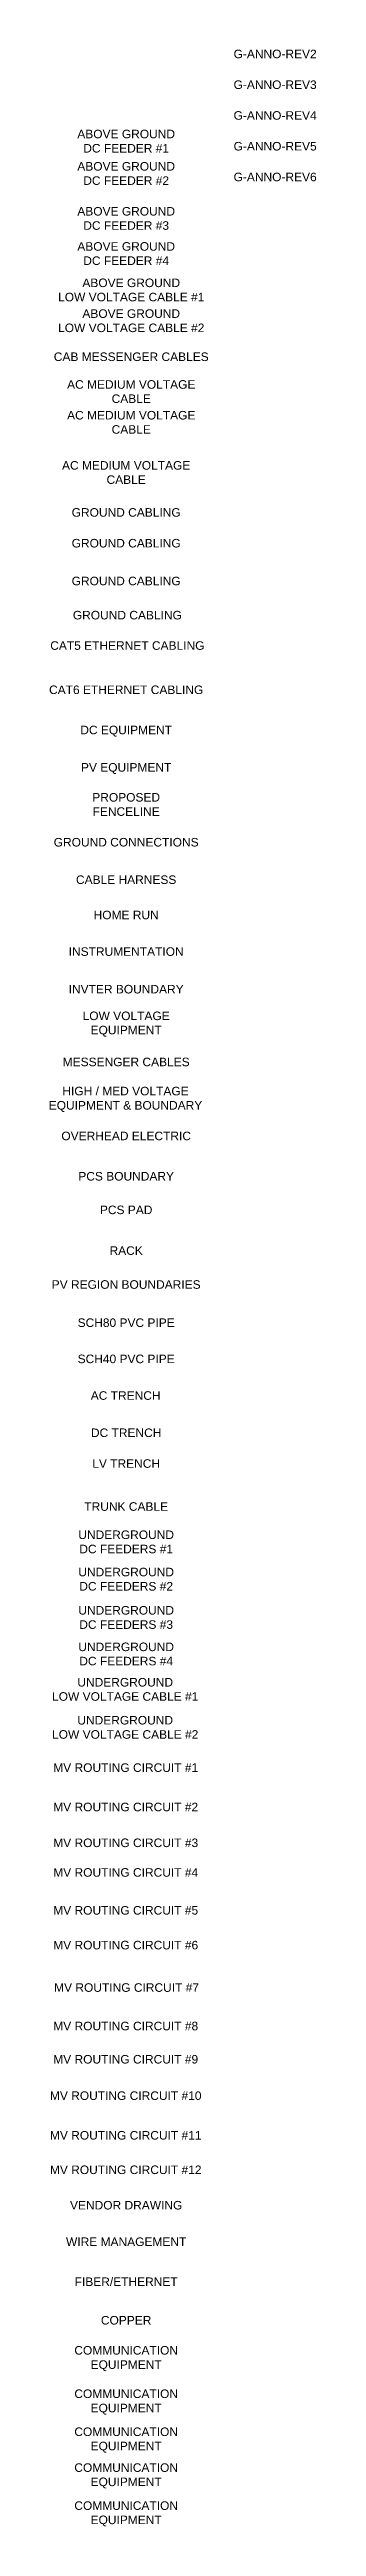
# Model space of a CAD drawing. Extents: x -6502 to 974, y -2456 to 696.
# Drawn here: x -6.62 to -3.51, y -34.66 to -5.68 of the extents above; entities that cross this region are included whole.
import ezdxf
from ezdxf.lldxf.tags import DXFTag

# ---------------------------------------------------------------- set-up
doc = ezdxf.new("R2010")
doc.units = 0
doc.header["$MEASUREMENT"] = 0
for name, pattern in [('DASHED2', [0.375, 0.25, -0.125]), ('HIDDEN', [0.375, 0.25, -0.125]), ('PHANTOM2', [1.25, 0.625, -0.125, 0.125, -0.125, 0.125, -0.125]), ('PHANTOM4', [0.6875, 0.3125, 0.0625, -0.0625, 0.0625, -0.0625, 0.0625, -0.0625])]:
    doc.linetypes.add(name, pattern=pattern)
for name, color, linetype in [('G-ANNO-REV2', 2, 'Continuous'), ('G-ANNO-REV3', 2, 'Continuous'), ('G-ANNO-REV4', 2, 'Continuous'), ('G-ANNO-REV5', 2, 'Continuous'), ('G-ANNO-REV6', 2, 'Continuous'), ('PV-AC-TRENCH', 12, 'ACTR'), ('PV-AG-DC1', 142, 'DC1'), ('PV-AG-DC2', 142, 'AGDC2'), ('PV-AG-DC3', 142, 'AGDC3'), ('PV-AG-DC4', 142, 'AGDC4'), ('PV-AG-LV1', 12, 'AGLV1'), ('PV-AG-LV2', 12, 'AGLV2'), ('PV-CABL-120V', 14, '120V'), ('PV-CABL-208V', 14, '208V'), ('PV-CABL-480V', 14, '480V'), ('PV-CABL-FO1', 122, 'FO ROUTING #1'), ('PV-CABL-FO2', 210, 'FO ROUTING #2'), ('PV-CABL-FO3', 80, 'FO ROUTING #3'), ('PV-CABL-FO4', 170, 'FO ROUTING #4'), ('PV-CABL-G1', 130, 'G1'), ('PV-CABL-G2', 104, 'G2'), ('PV-CABL-G3', 112, 'G3'), ('PV-CABL-G4', 64, 'G4'), ('PV-CABL-MV1', 170, 'MV ROUTING #1'), ('PV-CABL-MV10', 130, 'MV ROUTING #10'), ('PV-CABL-MV11', 170, 'MV ROUTING #11'), ('PV-CABL-MV12', 210, 'MV ROUTING #12'), ('PV-CABL-MV2', 80, 'MV ROUTING #2'), ('PV-CABL-MV3', 210, 'MV ROUTING #3'), ('PV-CABL-MV4', 10, 'MV ROUTING #4'), ('PV-CABL-MV5', 130, 'MV ROUTING #5'), ('PV-CABL-MV6', 170, 'MV ROUTING #6'), ('PV-CABL-MV7', 80, 'MV ROUTING #7'), ('PV-CABL-MV8', 210, 'MV ROUTING #8'), ('PV-CABL-MV9', 10, 'MV ROUTING #9'), ('PV-CATV5', 122, 'CATV5'), ('PV-CATV6', 122, 'CATV6'), ('PV-COMM-CU', 42, 'DASHED2'), ('PV-COMM-EQUIP', 52, 'COMMUNICATION'), ('PV-COMM-FO', 122, 'FO'), ('PV-DC-EQUP', 22, 'Continuous'), ('PV-DC-TRENCH', 12, 'DCTR'), ('PV-EQUIPM', 255, 'Continuous'), ('PV-GRND-CONN', 94, 'Continuous'), ('PV-HARN', 94, 'Continuous'), ('PV-HR', 74, 'Continuous'), ('PV-INSTRUMENTATION', 7, 'Continuous'), ('PV-INVERTER BOUNDARY', 74, 'PHANTOM4'), ('PV-LV-EQUP', 212, 'Continuous'), ('PV-LV-TRENCH', 12, 'LVTR'), ('PV-MESS-CABL', 102, 'Continuous'), ('PV-MV-EQUIP', 162, 'Continuous'), ('PV-OH-MV', 94, 'OVERHEAD'), ('PV-PCS-PAD', 152, 'Continuous'), ('PV-RACK', 132, 'Continuous'), ('PV-SCH-40', 132, 'Continuous'), ('PV-SCH80', 212, 'HIDDEN'), ('PV-TRNK', 212, 'PHANTOM4'), ('PV-UG-DC1', 190, 'UGDC1'), ('PV-UG-DC2', 190, 'UGDC2'), ('PV-UG-DC3', 190, 'UGDC3'), ('PV-UG-DC4', 190, 'UGDC4'), ('PV-UG-LV1', 122, 'UGLV1'), ('PV-UG-LV2', 122, 'UGLV2'), ('PV-VNDR', 8, 'Continuous'), ('PV-WIRE MANAGEMENT', 132, 'Continuous')]:
    doc.layers.add(name, color=color, linetype=linetype)
for name, color, linetype, lineweight in [('PV-FENCE', 5, 'FENCELINE1', 20), ('PV-PCS BOUNDARY', 224, 'DASHED2', 90), ('PV-REGION BOUNDARIES', 232, 'Continuous', 90)]:
    doc.layers.add(name, color=color, linetype=linetype, lineweight=lineweight)
doc.styles.add('NEI-A', font='arial.ttf')
doc.styles.get("Standard").update_dxf_attribs({"font": 'arial.ttf'})
tags = doc.linetypes.add('120V', pattern='A,0.176989,-0.050727,["120V",NEI-A,S=0.1,R=0,X=0,Y=-0.05],-0.379482,0.176989', length=0.784187).pattern_tags.tags
tags[6] = DXFTag(74, 10)
tags = doc.linetypes.add('208V', pattern='A,0.176989,-0.050727,["208V",NEI-A,S=0.1,R=0,X=0,Y=-0.05],-0.379482,0.176989', length=0.784187).pattern_tags.tags
tags[6] = DXFTag(74, 10)
tags = doc.linetypes.add('480V', pattern='A,0.176989,-0.050727,["480V",NEI-A,S=0.1,R=0,X=0,Y=-0.05],-0.379482,0.176989', length=0.784187).pattern_tags.tags
tags[6] = DXFTag(74, 10)
tags = doc.linetypes.add('ACTR', pattern='A,0.176989,-0.00441,["AC TR",NEI-A,S=0.1,R=0,X=0,Y=-0.05],-0.425798,0.176989', length=0.784186).pattern_tags.tags
tags[6] = DXFTag(74, 10)
tags = doc.linetypes.add('AGDC2', pattern='A,0.176989,-0.035266,["DC2",NEI-A,S=0.1,R=0,X=0,Y=-0.05],-0.314734,0.176989', length=0.703978).pattern_tags.tags
tags[6] = DXFTag(74, 10)
tags = doc.linetypes.add('AGDC3', pattern='A,0.176989,-0.035266,["DC3",NEI-A,S=0.1,R=0,X=0,Y=-0.05],-0.314734,0.176989', length=0.703978).pattern_tags.tags
tags[6] = DXFTag(74, 10)
tags = doc.linetypes.add('AGDC4', pattern='A,0.176989,-0.035266,["DC4",NEI-A,S=0.1,R=0,X=0,Y=-0.05],-0.314734,0.176989', length=0.703978).pattern_tags.tags
tags[6] = DXFTag(74, 10)
tags = doc.linetypes.add('AGLV1', pattern='A,0.176989,-0.050716,["LV1",NEI-A,S=0.1,R=0,X=0,Y=-0.05],-0.299284,0.176989', length=0.703978).pattern_tags.tags
tags[6] = DXFTag(74, 10)
tags = doc.linetypes.add('AGLV2', pattern='A,0.176989,-0.050716,["LV2",NEI-A,S=0.1,R=0,X=0,Y=-0.05],-0.299284,0.176989', length=0.703978).pattern_tags.tags
tags[6] = DXFTag(74, 10)
tags = doc.linetypes.add('CATV5', pattern='A,0.18216,-0.054518,["CATV5",NEI-A,S=0.1,R=0,X=0,Y=-0.05],-0.505136,0.176989', length=0.918803).pattern_tags.tags
tags[6] = DXFTag(74, 10)
tags = doc.linetypes.add('CATV6', pattern='A,0.18216,-0.054518,["CATV6",NEI-A,S=0.1,R=0,X=0,Y=-0.05],-0.505136,0.176989', length=0.918803).pattern_tags.tags
tags[6] = DXFTag(74, 10)
doc.linetypes.add('COMMUNICATION', pattern='A,0.45,-0.25,["COM",Standard,S=0.1,R=0,X=-0.15,Y=-0.05],-0.3', length=1)
tags = doc.linetypes.add('DC1', pattern='A,0.176989,-0.035266,["DC1",NEI-A,S=0.1,R=0,X=0,Y=-0.05],-0.314734,0.176989', length=0.703978).pattern_tags.tags
tags[6] = DXFTag(74, 10)
tags = doc.linetypes.add('DCTR', pattern='A,0.176989,-0.000454,["DC TR",NEI-A,S=0.1,R=0,X=0,Y=-0.05],-0.429755,0.176989', length=0.784187).pattern_tags.tags
tags[6] = DXFTag(74, 10)
doc.linetypes.add('FENCELINE1', pattern='A,0.25,-0.1,[133,ltypeshp.shx,S=0.1,R=0,X=-0.1,Y=0],-0.1,1', length=1.45)
tags = doc.linetypes.add('FIBER', pattern='A,0.376989,-0.053001,["FO",NEI-A,S=0.1,R=0,X=0,Y=-0.05],-0.246999,0.376989', length=1.053978).pattern_tags.tags
tags[6] = DXFTag(74, 10)
tags = doc.linetypes.add('FO', pattern='A,0.337008,-0.050516,["FO",NEI-A,S=0.1,R=0,X=0,Y=-0.05],-0.249371,0.337008', length=0.973903).pattern_tags.tags
tags[6] = DXFTag(74, 10)
doc.linetypes.add('FO ROUTING #1', pattern='A,1,-0.25,0,0.1,-0.25,["FO1",NEI-A,S=0.5,R=0,X=0,Y=-0.2],-1.5', length=3.1)
doc.linetypes.add('FO ROUTING #2', pattern='A,1,-0.25,0,0.1,-0.25,["FO2",NEI-A,S=0.5,R=0,X=0,Y=-0.2],-1.5', length=3.1)
doc.linetypes.add('FO ROUTING #3', pattern='A,1,-0.25,0,0.1,-0.25,["FO3",NEI-A,S=0.5,R=0,X=0,Y=-0.2],-1.5', length=3.1)
doc.linetypes.add('FO ROUTING #4', pattern='A,1,-0.25,0,0.1,-0.25,["FO4",NEI-A,S=0.5,R=0,X=0,Y=-0.2],-1.5', length=3.1)
tags = doc.linetypes.add('G1', pattern='A,0.176989,-0.056821,["G1",NEI-A,S=0.1,R=0,X=0,Y=-0.05],-0.243179,0.176989', length=0.653978).pattern_tags.tags
tags[6] = DXFTag(74, 10)
tags = doc.linetypes.add('G2', pattern='A,0.176989,-0.056821,["G2",NEI-A,S=0.1,R=0,X=0,Y=-0.05],-0.243179,0.176989', length=0.653978).pattern_tags.tags
tags[6] = DXFTag(74, 10)
tags = doc.linetypes.add('G3', pattern='A,0.176989,-0.056821,["G3",NEI-A,S=0.1,R=0,X=0,Y=-0.05],-0.243179,0.176989', length=0.653978).pattern_tags.tags
tags[6] = DXFTag(74, 10)
tags = doc.linetypes.add('G4', pattern='A,0.176989,-0.056821,["G4",NEI-A,S=0.1,R=0,X=0,Y=-0.05],-0.243179,0.176989', length=0.653978).pattern_tags.tags
tags[6] = DXFTag(74, 10)
tags = doc.linetypes.add('LVTR', pattern='A,0.176989,-0.015904,["LV TR",NEI-A,S=0.1,R=0,X=0,Y=-0.05],-0.414304,0.176989', length=0.784186).pattern_tags.tags
tags[6] = DXFTag(74, 10)
doc.linetypes.add('MV ROUTING #1', pattern='A,1,-0.25,0,0.1,-0.25,["MV1",NEI-A,S=0.5,R=0,X=0,Y=-0.2],-1.5', length=3.1)
doc.linetypes.add('MV ROUTING #10', pattern='A,1,-0.25,0,0.1,-0.25,["MV10",NEI-A,S=0.5,R=0,X=0,Y=-0.2],-1.99', length=3.59)
doc.linetypes.add('MV ROUTING #11', pattern='A,1,-0.25,0,0.1,-0.25,["MV11",NEI-A,S=0.5,R=0,X=0,Y=-0.2],-1.99', length=3.59)
doc.linetypes.add('MV ROUTING #12', pattern='A,1,-0.25,0,0.1,-0.25,["MV12",NEI-A,S=0.5,R=0,X=0,Y=-0.2],-1.99', length=3.59)
doc.linetypes.add('MV ROUTING #2', pattern='A,1,-0.25,0,0.1,-0.25,["MV2",NEI-A,S=0.5,R=0,X=0,Y=-0.2],-1.5', length=3.1)
doc.linetypes.add('MV ROUTING #3', pattern='A,1,-0.25,0,0.1,-0.25,["MV3",NEI-A,S=0.5,R=0,X=0,Y=-0.2],-1.5', length=3.1)
doc.linetypes.add('MV ROUTING #4', pattern='A,1,-0.25,0,0.1,-0.25,["MV4",NEI-A,S=0.5,R=0,X=0,Y=-0.2],-1.5', length=3.1)
doc.linetypes.add('MV ROUTING #5', pattern='A,1,-0.25,0,0.1,-0.25,["MV5",NEI-A,S=0.5,R=0,X=0,Y=-0.2],-1.5', length=3.1)
doc.linetypes.add('MV ROUTING #6', pattern='A,1,-0.25,0,0.1,-0.25,["MV6",NEI-A,S=0.5,R=0,X=0,Y=-0.2],-1.5', length=3.1)
doc.linetypes.add('MV ROUTING #7', pattern='A,1,-0.25,0,0.1,-0.25,["MV7",NEI-A,S=0.5,R=0,X=0,Y=-0.2],-1.5', length=3.1)
doc.linetypes.add('MV ROUTING #8', pattern='A,1,-0.25,0,0.1,-0.25,["MV8",NEI-A,S=0.5,R=0,X=0,Y=-0.2],-1.5', length=3.1)
doc.linetypes.add('MV ROUTING #9', pattern='A,1,-0.25,0,0.1,-0.25,["MV9",NEI-A,S=0.5,R=0,X=0,Y=-0.2],-1.5', length=3.1)
tags = doc.linetypes.add('OVERHEAD', pattern='A,0.226989,-0.048636,["OHE",NEI-A,S=0.1,R=0,X=0,Y=-0.05],-0.351364,0.226989', length=0.853978).pattern_tags.tags
tags[6] = DXFTag(74, 10)
tags = doc.linetypes.add('UGDC1', pattern='A,0.176989,-0.035266,["DC1",NEI-A,S=0.1,R=0,X=0,Y=-0.05],-0.314734,0.176989', length=0.703978).pattern_tags.tags
tags[6] = DXFTag(74, 10)
tags = doc.linetypes.add('UGDC2', pattern='A,0.176989,-0.035266,["DC2",NEI-A,S=0.1,R=0,X=0,Y=-0.05],-0.314734,0.176989', length=0.703978).pattern_tags.tags
tags[6] = DXFTag(74, 10)
tags = doc.linetypes.add('UGDC3', pattern='A,0.176989,-0.035266,["DC3",NEI-A,S=0.1,R=0,X=0,Y=-0.05],-0.314734,0.176989', length=0.703978).pattern_tags.tags
tags[6] = DXFTag(74, 10)
tags = doc.linetypes.add('UGDC4', pattern='A,0.176989,-0.035266,["DC4",NEI-A,S=0.1,R=0,X=0,Y=-0.05],-0.314734,0.176989', length=0.703978).pattern_tags.tags
tags[6] = DXFTag(74, 10)
tags = doc.linetypes.add('UGLV1', pattern='A,0.176989,-0.050716,["LV1",NEI-A,S=0.1,R=0,X=0,Y=-0.05],-0.299284,0.176989', length=0.703978).pattern_tags.tags
tags[6] = DXFTag(74, 10)
tags = doc.linetypes.add('UGLV2', pattern='A,0.176989,-0.050716,["LV2",NEI-A,S=0.1,R=0,X=0,Y=-0.05],-0.299284,0.176989', length=0.703978).pattern_tags.tags
tags[6] = DXFTag(74, 10)

msp = doc.modelspace()

# ---------------------------------------------------------------- texts
at = {"layer": 'G-ANNO-REV2', "insert": (-3.99031, -5.7277), "char_height": 0.1, "attachment_point": 5, "style": 'NEI-A'}
msp.add_mtext('G-ANNO-REV2', dxfattribs=at)
at = {"layer": 'G-ANNO-REV3', "insert": (-3.99031, -6.0877), "char_height": 0.1, "attachment_point": 5, "style": 'NEI-A'}
msp.add_mtext('G-ANNO-REV3', dxfattribs=at)
at = {"layer": 'G-ANNO-REV4', "insert": (-3.99031, -6.4477), "char_height": 0.1, "attachment_point": 5, "style": 'NEI-A'}
msp.add_mtext('G-ANNO-REV4', dxfattribs=at)
at = {"layer": 'G-ANNO-REV5', "insert": (-3.99031, -6.8077), "char_height": 0.1, "attachment_point": 5, "style": 'NEI-A'}
msp.add_mtext('G-ANNO-REV5', dxfattribs=at)
at = {"layer": 'G-ANNO-REV6', "insert": (-3.99031, -7.1677), "char_height": 0.1, "attachment_point": 5, "style": 'NEI-A'}
msp.add_mtext('G-ANNO-REV6', dxfattribs=at)
at = {"layer": 'PV-AC-TRENCH', "insert": (-5.7354, -21.42896), "char_height": 0.1, "attachment_point": 5, "style": 'NEI-A'}
msp.add_mtext('AC TRENCH', dxfattribs=at)
at = {"layer": 'PV-AG-DC1', "linetype": 'PHANTOM2', "insert": (-5.72959, -6.7482), "char_height": 0.1, "attachment_point": 5, "style": 'NEI-A'}
msp.add_mtext('ABOVE GROUND \\PDC FEEDER #1', dxfattribs=at)
at = {"layer": 'PV-AG-DC2', "linetype": 'PHANTOM2', "insert": (-5.72959, -7.12658), "char_height": 0.1, "attachment_point": 5, "style": 'NEI-A'}
msp.add_mtext('ABOVE GROUND \\PDC FEEDER #2', dxfattribs=at)
at = {"layer": 'PV-AG-DC3', "linetype": 'PHANTOM2', "insert": (-5.72959, -7.65266), "char_height": 0.1, "attachment_point": 5, "style": 'NEI-A'}
msp.add_mtext('ABOVE GROUND \\PDC FEEDER #3', dxfattribs=at)
at = {"layer": 'PV-AG-DC4', "linetype": 'PHANTOM2', "insert": (-5.72959, -8.06411), "char_height": 0.1, "attachment_point": 5, "style": 'NEI-A'}
msp.add_mtext('ABOVE GROUND \\PDC FEEDER #4', dxfattribs=at)
at = {"layer": 'PV-AG-LV1', "linetype": 'PHANTOM2', "insert": (-5.67033, -8.48986), "char_height": 0.1, "attachment_point": 5, "style": 'NEI-A'}
msp.add_mtext('ABOVE GROUND \\PLOW VOLTAGE CABLE #1', dxfattribs=at)
at = {"layer": 'PV-AG-LV2', "linetype": 'PHANTOM2', "insert": (-5.67033, -8.84986), "char_height": 0.1, "attachment_point": 5, "style": 'NEI-A'}
msp.add_mtext('ABOVE GROUND \\PLOW VOLTAGE CABLE #2', dxfattribs=at)
at = {"layer": 'PV-CABL-120V', "linetype": 'PHANTOM2', "insert": (-5.67033, -9.67933), "char_height": 0.1, "attachment_point": 5, "style": 'NEI-A'}
msp.add_mtext('AC MEDIUM VOLTAGE \\PCABLE', dxfattribs=at)
at = {"layer": 'PV-CABL-208V', "linetype": 'PHANTOM2', "insert": (-5.67033, -10.03933), "char_height": 0.1, "attachment_point": 5, "style": 'NEI-A'}
msp.add_mtext('AC MEDIUM VOLTAGE \\PCABLE', dxfattribs=at)
at = {"layer": 'PV-CABL-480V', "linetype": 'PHANTOM2', "insert": (-5.72959, -10.6266), "char_height": 0.1, "attachment_point": 5, "style": 'NEI-A'}
msp.add_mtext('AC MEDIUM VOLTAGE \\PCABLE', dxfattribs=at)
at = {"layer": 'PV-CABL-FO1', "ltscale": 0.2, "insert": (-5.72959, -33.20811), "char_height": 0.1, "attachment_point": 5, "style": 'NEI-A'}
msp.add_mtext('COMMUNICATION \\PEQUIPMENT', dxfattribs=at)
at = {"layer": 'PV-CABL-FO2', "ltscale": 0.2, "insert": (-5.72959, -33.6529), "char_height": 0.1, "attachment_point": 5, "style": 'NEI-A'}
msp.add_mtext('COMMUNICATION \\PEQUIPMENT', dxfattribs=at)
at = {"layer": 'PV-CABL-FO3', "ltscale": 0.2, "insert": (-5.72959, -34.07227), "char_height": 0.1, "attachment_point": 5, "style": 'NEI-A'}
msp.add_mtext('COMMUNICATION \\PEQUIPMENT', dxfattribs=at)
at = {"layer": 'PV-CABL-FO4', "ltscale": 0.2, "insert": (-5.72959, -34.51705), "char_height": 0.1, "attachment_point": 5, "style": 'NEI-A'}
msp.add_mtext('COMMUNICATION \\PEQUIPMENT', dxfattribs=at)
at = {"layer": 'PV-CABL-G1', "insert": (-5.72959, -11.0937), "char_height": 0.1, "attachment_point": 5, "style": 'NEI-A'}
msp.add_mtext('GROUND CABLING', dxfattribs=at)
at = {"layer": 'PV-CABL-G2', "linetype": 'PHANTOM2', "insert": (-5.72959, -11.4537), "char_height": 0.1, "attachment_point": 5, "style": 'NEI-A'}
msp.add_mtext('GROUND CABLING', dxfattribs=at)
at = {"layer": 'PV-CABL-G3', "insert": (-5.72959, -11.89606), "char_height": 0.1, "attachment_point": 5, "style": 'NEI-A'}
msp.add_mtext('GROUND CABLING', dxfattribs=at)
at = {"layer": 'PV-CABL-G4', "linetype": 'PHANTOM2', "insert": (-5.7158, -12.29585), "char_height": 0.1, "attachment_point": 5, "style": 'NEI-A'}
msp.add_mtext('GROUND CABLING', dxfattribs=at)
at = {"layer": 'PV-CABL-MV1', "linetype": 'FIBER', "insert": (-5.73499, -25.78378), "char_height": 0.1, "attachment_point": 5, "style": 'NEI-A'}
msp.add_mtext('MV ROUTING CIRCUIT #1', dxfattribs=at)
at = {"layer": 'PV-CABL-MV10', "linetype": 'FIBER', "insert": (-5.73499, -29.62307), "char_height": 0.1, "width": 1.7731648, "attachment_point": 5, "style": 'NEI-A'}
msp.add_mtext('MV ROUTING CIRCUIT #10', dxfattribs=at)
at = {"layer": 'PV-CABL-MV11', "linetype": 'FIBER', "insert": (-5.73499, -30.0871), "char_height": 0.1, "width": 1.7731648, "attachment_point": 5, "style": 'NEI-A'}
msp.add_mtext('MV ROUTING CIRCUIT #11', dxfattribs=at)
at = {"layer": 'PV-CABL-MV12', "linetype": 'FIBER', "insert": (-5.73499, -30.49061), "char_height": 0.1, "width": 1.7731648, "attachment_point": 5, "style": 'NEI-A'}
msp.add_mtext('MV ROUTING CIRCUIT #12', dxfattribs=at)
at = {"layer": 'PV-CABL-MV2', "linetype": 'FIBER', "insert": (-5.73499, -26.24454), "char_height": 0.1, "attachment_point": 5, "style": 'NEI-A'}
msp.add_mtext('MV ROUTING CIRCUIT #2', dxfattribs=at)
at = {"layer": 'PV-CABL-MV3', "linetype": 'FIBER', "insert": (-5.73499, -26.66372), "char_height": 0.1, "attachment_point": 5, "style": 'NEI-A'}
msp.add_mtext('MV ROUTING CIRCUIT #3', dxfattribs=at)
at = {"layer": 'PV-CABL-MV4', "linetype": 'FIBER', "insert": (-5.73499, -27.01055), "char_height": 0.1, "attachment_point": 5, "style": 'NEI-A'}
msp.add_mtext('MV ROUTING CIRCUIT #4', dxfattribs=at)
at = {"layer": 'PV-CABL-MV5', "linetype": 'FIBER', "insert": (-5.73499, -27.45392), "char_height": 0.1, "width": 1.7731648, "attachment_point": 5, "style": 'NEI-A'}
msp.add_mtext('MV ROUTING CIRCUIT #5', dxfattribs=at)
at = {"layer": 'PV-CABL-MV6', "linetype": 'FIBER', "insert": (-5.73499, -27.86111), "char_height": 0.1, "attachment_point": 5, "style": 'NEI-A'}
msp.add_mtext('MV ROUTING CIRCUIT #6', dxfattribs=at)
at = {"layer": 'PV-CABL-MV7', "linetype": 'FIBER', "insert": (-5.725, -28.35751), "char_height": 0.1, "attachment_point": 5, "style": 'NEI-A'}
msp.add_mtext('MV ROUTING CIRCUIT #7', dxfattribs=at)
at = {"layer": 'PV-CABL-MV8', "linetype": 'FIBER', "insert": (-5.73499, -28.80804), "char_height": 0.1, "attachment_point": 5, "style": 'NEI-A'}
msp.add_mtext('MV ROUTING CIRCUIT #8', dxfattribs=at)
at = {"layer": 'PV-CABL-MV9', "linetype": 'FIBER', "insert": (-5.73499, -29.19694), "char_height": 0.1, "attachment_point": 5, "style": 'NEI-A'}
msp.add_mtext('MV ROUTING CIRCUIT #9', dxfattribs=at)
at = {"layer": 'PV-CATV5', "linetype": 'PHANTOM2', "insert": (-5.7158, -12.65166), "char_height": 0.1, "attachment_point": 5, "style": 'NEI-A'}
msp.add_mtext('CAT5 ETHERNET CABLING', dxfattribs=at)
at = {"layer": 'PV-CATV6', "linetype": 'PHANTOM2', "insert": (-5.72959, -13.16925), "char_height": 0.1, "attachment_point": 5, "style": 'NEI-A'}
msp.add_mtext('CAT6 ETHERNET CABLING', dxfattribs=at)
at = {"layer": 'PV-COMM-CU', "insert": (-5.72959, -32.25162), "char_height": 0.1, "attachment_point": 5, "style": 'NEI-A'}
msp.add_mtext('COPPER', dxfattribs=at)
at = {"layer": 'PV-COMM-EQUIP', "insert": (-5.72959, -32.69978), "char_height": 0.1, "attachment_point": 5, "style": 'NEI-A'}
msp.add_mtext('COMMUNICATION \\PEQUIPMENT', dxfattribs=at)
at = {"layer": 'PV-COMM-FO', "insert": (-5.72959, -31.80056), "char_height": 0.1, "attachment_point": 5, "style": 'NEI-A'}
msp.add_mtext('FIBER/ETHERNET', dxfattribs=at)
at = {"layer": 'PV-DC-EQUP', "linetype": 'PHANTOM2', "insert": (-5.72959, -13.65268), "char_height": 0.1, "attachment_point": 5, "style": 'NEI-A'}
msp.add_mtext('DC EQUIPMENT', dxfattribs=at)
at = {"layer": 'PV-DC-TRENCH', "linetype": 'PHANTOM2', "insert": (-5.72959, -21.86478), "char_height": 0.1, "attachment_point": 5, "style": 'NEI-A'}
msp.add_mtext('DC TRENCH', dxfattribs=at)
at = {"layer": 'PV-EQUIPM', "color": 0, "linetype": 'PHANTOM2', "insert": (-5.72959, -14.09048), "char_height": 0.1, "attachment_point": 5, "style": 'NEI-A'}
msp.add_mtext('PV EQUIPMENT', dxfattribs=at)
at = {"layer": 'PV-FENCE', "insert": (-5.72959, -14.51125), "char_height": 0.1, "attachment_point": 5, "style": 'NEI-A'}
msp.add_mtext_dynamic_manual_height_columns('PROPOSED FENCELINE', width=0.6632268, gutter_width=0.5, heights=[0], dxfattribs=at)
at = {"layer": 'PV-GRND-CONN', "insert": (-5.72959, -14.95328), "char_height": 0.1, "attachment_point": 5, "style": 'NEI-A'}
msp.add_mtext('GROUND CONNECTIONS', dxfattribs=at)
at = {"layer": 'PV-HARN', "insert": (-5.72959, -15.39198), "char_height": 0.1, "attachment_point": 5, "style": 'NEI-A'}
msp.add_mtext('CABLE HARNESS', dxfattribs=at)
at = {"layer": 'PV-HR', "linetype": 'PHANTOM2', "insert": (-5.72959, -15.80486), "char_height": 0.1, "attachment_point": 5, "style": 'NEI-A'}
msp.add_mtext('HOME RUN', dxfattribs=at)
at = {"layer": 'PV-INSTRUMENTATION', "linetype": 'PHANTOM2', "insert": (-5.72959, -16.233), "char_height": 0.1, "attachment_point": 5, "style": 'NEI-A'}
msp.add_mtext('INSTRUMENTATION', dxfattribs=at)
at = {"layer": 'PV-INVERTER BOUNDARY', "linetype": 'PHANTOM2', "insert": (-5.72959, -16.67311), "char_height": 0.1, "attachment_point": 5, "style": 'NEI-A'}
msp.add_mtext('INVTER BOUNDARY', dxfattribs=at)
at = {"layer": 'PV-LV-EQUP', "linetype": 'PHANTOM2', "insert": (-5.72959, -17.08165), "char_height": 0.1, "attachment_point": 5, "style": 'NEI-A'}
msp.add_mtext('LOW VOLTAGE\\PEQUIPMENT', dxfattribs=at)
at = {"layer": 'PV-LV-TRENCH', "linetype": 'PHANTOM2', "insert": (-5.72959, -22.22479), "char_height": 0.1, "attachment_point": 5, "style": 'NEI-A'}
msp.add_mtext('LV TRENCH', dxfattribs=at)
at = {"layer": 'PV-MESS-CABL', "char_height": 0.1, "attachment_point": 5, "style": 'NEI-A'}
for s, insert in [('CAB MESSENGER CABLES', (-5.67033, -9.27151)), ('MESSENGER CABLES', (-5.72959, -17.52492))]:
    msp.add_mtext(s, dxfattribs=dict(at, insert=insert))
at = {"layer": 'PV-MV-EQUIP', "linetype": 'PHANTOM2', "insert": (-5.73733, -17.96226), "char_height": 0.1, "attachment_point": 5, "style": 'NEI-A'}
msp.add_mtext('HIGH / MED VOLTAGE\\PEQUIPMENT & BOUNDARY', dxfattribs=at)
at = {"layer": 'PV-OH-MV', "insert": (-5.72959, -18.39065), "char_height": 0.1, "attachment_point": 5, "style": 'NEI-A'}
msp.add_mtext('OVERHEAD ELECTRIC', dxfattribs=at)
at = {"layer": 'PV-PCS BOUNDARY', "insert": (-5.72959, -18.86296), "char_height": 0.1, "attachment_point": 5, "style": 'NEI-A'}
msp.add_mtext('PCS BOUNDARY', dxfattribs=at)
at = {"layer": 'PV-PCS-PAD', "insert": (-5.72959, -19.25611), "char_height": 0.1, "attachment_point": 5, "style": 'NEI-A'}
msp.add_mtext('PCS PAD', dxfattribs=at)
at = {"layer": 'PV-RACK', "insert": (-5.72959, -19.73279), "char_height": 0.1, "attachment_point": 5, "style": 'NEI-A'}
msp.add_mtext('RACK', dxfattribs=at)
at = {"layer": 'PV-REGION BOUNDARIES', "insert": (-5.72959, -20.12964), "char_height": 0.1, "attachment_point": 5, "style": 'NEI-A'}
msp.add_mtext('PV REGION BOUNDARIES', dxfattribs=at)
at = {"layer": 'PV-SCH-40', "linetype": 'PHANTOM2', "insert": (-5.72959, -21.00003), "char_height": 0.1, "attachment_point": 5, "style": 'NEI-A'}
msp.add_mtext('SCH40 PVC PIPE', dxfattribs=at)
at = {"layer": 'PV-SCH80', "linetype": 'PHANTOM2', "insert": (-5.72959, -20.57649), "char_height": 0.1, "width": 1.3118371, "attachment_point": 5, "style": 'NEI-A'}
msp.add_mtext('SCH80 PVC PIPE', dxfattribs=at)
at = {"layer": 'PV-TRNK', "linetype": 'PHANTOM2', "insert": (-5.72959, -22.72793), "char_height": 0.1, "attachment_point": 5, "style": 'NEI-A'}
msp.add_mtext('TRUNK CABLE', dxfattribs=at)
at = {"layer": 'PV-UG-DC1', "linetype": 'PHANTOM2', "insert": (-5.72959, -23.14189), "char_height": 0.1, "attachment_point": 5, "style": 'NEI-A'}
msp.add_mtext('UNDERGROUND \\PDC FEEDERS #1', dxfattribs=at)
at = {"layer": 'PV-UG-DC2', "linetype": 'PHANTOM2', "insert": (-5.72959, -23.57814), "char_height": 0.1, "attachment_point": 5, "style": 'NEI-A'}
msp.add_mtext('UNDERGROUND \\PDC FEEDERS #2', dxfattribs=at)
at = {"layer": 'PV-UG-DC3', "linetype": 'PHANTOM2', "insert": (-5.72959, -24.02621), "char_height": 0.1, "attachment_point": 5, "style": 'NEI-A'}
msp.add_mtext('UNDERGROUND \\PDC FEEDERS #3', dxfattribs=at)
at = {"layer": 'PV-UG-DC4', "linetype": 'PHANTOM2', "insert": (-5.72959, -24.45361), "char_height": 0.1, "attachment_point": 5, "style": 'NEI-A'}
msp.add_mtext('UNDERGROUND \\PDC FEEDERS #4', dxfattribs=at)
at = {"layer": 'PV-UG-LV1', "linetype": 'PHANTOM2', "insert": (-5.74095, -24.86788), "char_height": 0.1, "attachment_point": 5, "style": 'NEI-A'}
msp.add_mtext('UNDERGROUND \\PLOW VOLTAGE CABLE #1', dxfattribs=at)
at = {"layer": 'PV-UG-LV2', "linetype": 'PHANTOM2', "insert": (-5.74095, -25.31234), "char_height": 0.1, "attachment_point": 5, "style": 'NEI-A'}
msp.add_mtext('UNDERGROUND \\PLOW VOLTAGE CABLE #2', dxfattribs=at)
at = {"layer": 'PV-VNDR', "linetype": 'PHANTOM2', "insert": (-5.72959, -30.90502), "char_height": 0.1, "attachment_point": 5, "style": 'NEI-A'}
msp.add_mtext('VENDOR DRAWING', dxfattribs=at)
at = {"layer": 'PV-WIRE MANAGEMENT', "linetype": 'PHANTOM2', "insert": (-5.72959, -31.33278), "char_height": 0.1, "attachment_point": 5, "style": 'NEI-A'}
msp.add_mtext('WIRE MANAGEMENT', dxfattribs=at)

doc.saveas('drawing.dxf')
